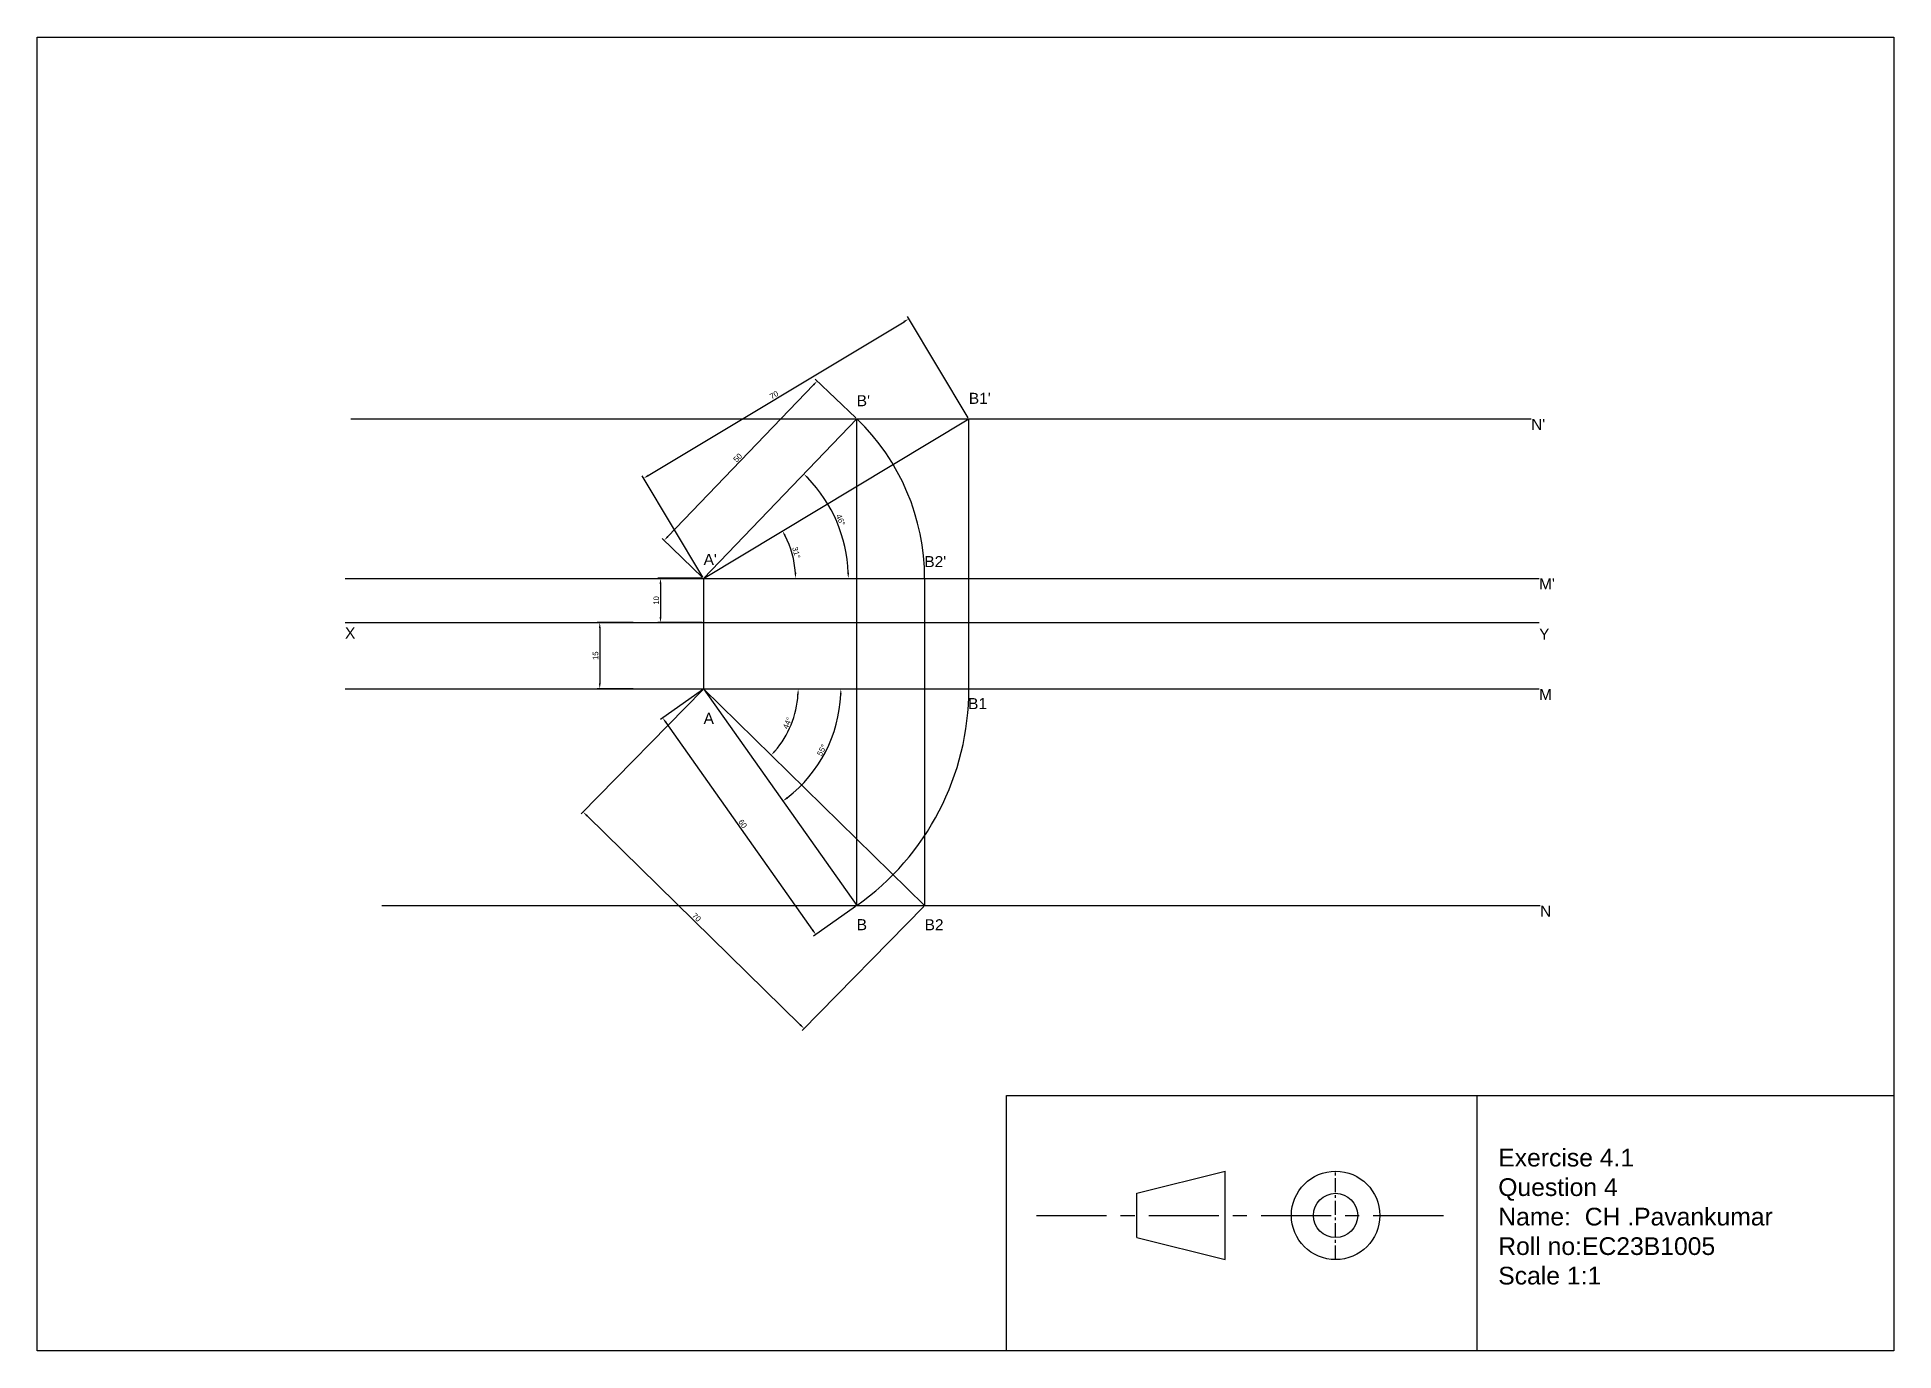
# Model space of a CAD drawing. Header units: millimetres. Extents: x 2477 to 7517, y 1798 to 2095.
# Drawn here: x 3737.4 to 4157.4, y 1798.3 to 2095.3 of the extents above; entities that cross this region are included whole.
import ezdxf

# ---------------------------------------------------------------- set-up
doc = ezdxf.new("R2010")
doc.units = ezdxf.units.MM
doc.header["$PDMODE"] = 35
doc.header["$PDSIZE"] = 2
doc.linetypes.add('CENTER', pattern=[50.8, 31.75, -6.35, 6.35, -6.35])
doc.styles.get("Standard").update_dxf_attribs({"font": 'arial.ttf'})
doc.dimstyles.new('ISO-25', dxfattribs={"dimscale": 0.5, "dimtxt": 2.5, "dimasz": 2.5, "dimexe": 1.25, "dimexo": 0.625, "dimtad": 1, "dimtxsty": 'Standard', "dimcen": 2.5, "dimadec": 0, "dimazin": 0, "dimtfac": 1, "dimtmove": 0, "dimatfit": 3, "dimfxl": 1, "dimarcsym": 0})

msp = doc.modelspace()

# ---------------------------------------------------------------- texts
at = {"color": 7, "true_color": 0xffffff, "char_height": 2.5, "attachment_point": 1}
for s, insert in [("B'", (3922.846, 2014.408)), ("B1'", (3948.205, 2014.94)), ("N'", (4075.388, 2009.051)), ("A'", (3888.205, 1978.521)), ("B2'", (3938.141, 1978.027)), ("M'", (4077.195, 1972.996)), ('X', (3807.087, 1961.888)), ('Y', (4077.195, 1961.653)), ('B1', (3948.03, 1945.926)), ('M', (4077.195, 1947.996)), ('A', (3888.205, 1942.598)), ('N', (4077.413, 1899.006)), ('B', (3922.846, 1895.949)), ('B2', (3938.205, 1895.925))]:
    msp.add_mtext_dynamic_manual_height_columns(s, width=4.42811, gutter_width=39.618, heights=[0], dxfattribs=dict(at, insert=insert))
at = {"color": 6, "insert": (4067.951, 1844.028), "char_height": 4, "attachment_point": 1}
msp.add_mtext_dynamic_manual_height_columns('{\\C256;\\c16777215;Exercise 4.1^JQuestion 4\\PName:  CH .Pavankumar \\PRoll no:EC23B1005\\PScale 1:1}', width=90.33607, gutter_width=12.5, heights=[35.907], dxfattribs=at)

# ---------------------------------------------------------------- blocks, each defined once
blk = doc.blocks.new('*D24')
at = {"color": 0, "lineweight": -2, "transparency": 16777216}
blk.add_arc((3888.2, 1948), 21.39, 318.9342, 356.6505, dxfattribs=at)
at = {"color": 0, "transparency": 16777216}
for points in [[(3909.35, 1946.75), (3909.76, 1946.74), (3909.59, 1948)], [(3904.48, 1933.81), (3904.18, 1934.09), (3903.48, 1933.03)]]:
    blk.add_solid(points, dxfattribs=at)
at = {"layer": 'Defpoints', "color": 0, "transparency": 16777216}
for p in [(3807.09, 1948), (3888.2, 1948), (4077.19, 1948), (3906.8, 1937.43), (3938.2, 1899.01)]:
    blk.add_point(p, dxfattribs=at)
at = {"color": 0, "transparency": 16777216, "insert": (3907.14, 1940.27), "char_height": 1.25, "attachment_point": 5, "rotation": 67.7923}
blk.add_mtext('44°', dxfattribs=at)
blk = doc.blocks.new('*D25')
at = {"color": 0, "lineweight": -2, "transparency": 16777216}
blk.add_arc((3888.2, 1948), 31.04, 307.5716, 357.6928, dxfattribs=at)
at = {"color": 0, "transparency": 16777216}
for points in [[(3919.01, 1946.75), (3919.43, 1946.74), (3919.25, 1948)], [(3907.26, 1923.22), (3907.01, 1923.56), (3906.13, 1922.65)]]:
    blk.add_solid(points, dxfattribs=at)
at = {"layer": 'Defpoints', "color": 0, "transparency": 16777216}
for p in [(3807.09, 1948), (3888.2, 1948), (4077.19, 1948), (3913.16, 1929.53), (3922.85, 1899.01)]:
    blk.add_point(p, dxfattribs=at)
at = {"color": 0, "transparency": 16777216, "insert": (3914.93, 1934.16), "char_height": 1.25, "attachment_point": 5, "rotation": 62.6322}
blk.add_mtext('55°', dxfattribs=at)
blk = doc.blocks.new('*D26')
at = {"color": 0, "lineweight": -2, "transparency": 16777216}
blk.add_arc((3888.2, 1973), 20.8, 3.4439, 27.5589, dxfattribs=at)
at = {"color": 0, "transparency": 16777216}
for points in [[(3906.46, 1982.52), (3906.83, 1982.72), (3906.03, 1983.71)], [(3909.18, 1974.25), (3908.76, 1974.24), (3909, 1973)]]:
    blk.add_solid(points, dxfattribs=at)
at = {"layer": 'Defpoints', "color": 0, "transparency": 16777216}
for p in [(3948.2, 2009.05), (3908.67, 1976.73), (3807.09, 1973), (3888.2, 1973), (4077.19, 1973)]:
    blk.add_point(p, dxfattribs=at)
at = {"color": 0, "transparency": 16777216, "insert": (3909.16, 1978.81), "char_height": 1.25, "attachment_point": 5, "rotation": 285.5014}
blk.add_mtext('31°', dxfattribs=at)
blk = doc.blocks.new('*D27')
at = {"color": 0, "lineweight": -2, "transparency": 16777216}
blk.add_arc((3888.2, 1973), 32.73, 2.1883, 43.9579, dxfattribs=at)
at = {"color": 0, "transparency": 16777216}
for points in [[(3911.62, 1995.57), (3911.91, 1995.86), (3910.88, 1996.6)], [(3921.12, 1974.25), (3920.7, 1974.24), (3920.93, 1973)]]:
    blk.add_solid(points, dxfattribs=at)
at = {"layer": 'Defpoints', "color": 0, "transparency": 16777216}
for p in [(3922.85, 2009.05), (3919.76, 1981.68), (3807.09, 1973), (3888.2, 1973), (4077.19, 1973)]:
    blk.add_point(p, dxfattribs=at)
at = {"color": 0, "transparency": 16777216, "insert": (3919.19, 1986.2), "char_height": 1.25, "attachment_point": 5, "rotation": 293.0731}
blk.add_mtext('46°', dxfattribs=at)
blk = doc.blocks.new('*D28')
at = {"color": 0, "lineweight": -2, "transparency": 16777216}
for p, q in [((3880.14, 1982.47), (3913.05, 2016.73)), ((3922.62, 2009.27), (3913.47, 2018.06)), ((3887.98, 1973.21), (3878.83, 1982))]:
    blk.add_line(p, q, dxfattribs=at)
at = {"color": 0, "transparency": 16777216}
for points in [[(3912.9, 2016.87), (3913.2, 2016.58), (3913.92, 2017.63)], [(3879.99, 1982.62), (3880.29, 1982.33), (3879.28, 1981.57)]]:
    blk.add_solid(points, dxfattribs=at)
at = {"layer": 'Defpoints', "color": 0, "transparency": 16777216}
for p in [(3913.92, 2017.63), (3922.85, 2009.05), (3888.2, 1973)]:
    blk.add_point(p, dxfattribs=at)
at = {"color": 0, "transparency": 16777216, "insert": (3895.91, 2000.26), "char_height": 1.25, "attachment_point": 5, "rotation": 46.1462}
blk.add_mtext('50', dxfattribs=at)
blk = doc.blocks.new('*D29')
at = {"color": 0, "lineweight": -2, "transparency": 16777216}
for p, q in [((3875.69, 1996.25), (3933.55, 2031.02)), ((3948.04, 2009.32), (3934.3, 2032.2)), ((3888.04, 1973.26), (3874.3, 1996.14))]:
    blk.add_line(p, q, dxfattribs=at)
at = {"color": 0, "transparency": 16777216}
for points in [[(3933.44, 2031.2), (3933.65, 2030.84), (3934.62, 2031.66)], [(3875.58, 1996.43), (3875.8, 1996.07), (3874.62, 1995.61)]]:
    blk.add_solid(points, dxfattribs=at)
at = {"layer": 'Defpoints', "color": 0, "transparency": 16777216}
for p in [(3934.62, 2031.66), (3948.2, 2009.05), (3888.2, 1973)]:
    blk.add_point(p, dxfattribs=at)
at = {"color": 0, "transparency": 16777216, "insert": (3904.13, 2014.45), "char_height": 1.25, "attachment_point": 5, "rotation": 31.0027}
blk.add_mtext('70', dxfattribs=at)
blk = doc.blocks.new('*D30')
at = {"color": 0, "lineweight": -2, "transparency": 16777216}
for p, q in [((3887.99, 1947.77), (3860.51, 1919.73)), ((3861.84, 1919.3), (3910.05, 1872.06)), ((3937.99, 1898.78), (3910.51, 1870.74))]:
    blk.add_line(p, q, dxfattribs=at)
at = {"color": 0, "transparency": 16777216}
for points in [[(3861.99, 1919.45), (3861.69, 1919.15), (3860.95, 1920.18)], [(3910.2, 1872.21), (3909.91, 1871.91), (3910.95, 1871.19)]]:
    blk.add_solid(points, dxfattribs=at)
at = {"layer": 'Defpoints', "color": 0, "transparency": 16777216}
for p in [(3888.2, 1948), (3938.2, 1899.01), (3910.95, 1871.19)]:
    blk.add_point(p, dxfattribs=at)
at = {"color": 0, "transparency": 16777216, "insert": (3886.61, 1896.36), "char_height": 1.25, "attachment_point": 5, "rotation": 315.5847}
blk.add_mtext('70', dxfattribs=at)
blk = doc.blocks.new('*D31')
at = {"color": 0, "lineweight": -2, "transparency": 16777216}
for p, q in [((3887.95, 1947.82), (3878.44, 1941.09)), ((3879.67, 1940.43), (3912.87, 1893.48)), ((3922.59, 1898.83), (3913.08, 1892.1))]:
    blk.add_line(p, q, dxfattribs=at)
at = {"color": 0, "transparency": 16777216}
for points in [[(3879.84, 1940.55), (3879.5, 1940.31), (3878.95, 1941.45)], [(3913.04, 1893.6), (3912.7, 1893.36), (3913.59, 1892.46)]]:
    blk.add_solid(points, dxfattribs=at)
at = {"layer": 'Defpoints', "color": 0, "transparency": 16777216}
for p in [(3888.2, 1948), (3922.85, 1899.01), (3913.59, 1892.46)]:
    blk.add_point(p, dxfattribs=at)
at = {"color": 0, "transparency": 16777216, "insert": (3897.05, 1917.5), "char_height": 1.25, "attachment_point": 5, "rotation": 305.2644}
blk.add_mtext('60', dxfattribs=at)
blk = doc.blocks.new('*D32')
at = {"color": 0, "lineweight": -2, "transparency": 16777216}
for p, q in [((3887.89, 1973), (3877.83, 1973)), ((3878.45, 1971.75), (3878.45, 1964.25)), ((3887.89, 1963), (3877.83, 1963))]:
    blk.add_line(p, q, dxfattribs=at)
at = {"color": 0, "transparency": 16777216}
for points in [[(3878.24, 1971.75), (3878.66, 1971.75), (3878.45, 1973)], [(3878.24, 1964.25), (3878.66, 1964.25), (3878.45, 1963)]]:
    blk.add_solid(points, dxfattribs=at)
at = {"layer": 'Defpoints', "color": 0, "transparency": 16777216}
for p in [(3888.2, 1973), (3878.45, 1963), (3888.2, 1963)]:
    blk.add_point(p, dxfattribs=at)
at = {"color": 0, "transparency": 16777216, "insert": (3877.5, 1968), "char_height": 1.25, "attachment_point": 5, "rotation": 90}
blk.add_mtext('10', dxfattribs=at)
blk = doc.blocks.new('*D33')
at = {"color": 0, "lineweight": -2, "transparency": 16777216}
for p, q in [((3872.27, 1963), (3864.09, 1963)), ((3864.71, 1961.75), (3864.71, 1949.25)), ((3872.27, 1948), (3864.09, 1948))]:
    blk.add_line(p, q, dxfattribs=at)
at = {"color": 0, "transparency": 16777216}
for points in [[(3864.51, 1961.75), (3864.92, 1961.75), (3864.71, 1963)], [(3864.51, 1949.25), (3864.92, 1949.25), (3864.71, 1948)]]:
    blk.add_solid(points, dxfattribs=at)
at = {"layer": 'Defpoints', "color": 0, "transparency": 16777216}
for p in [(3872.58, 1963), (3864.71, 1948), (3872.58, 1948)]:
    blk.add_point(p, dxfattribs=at)
at = {"color": 0, "transparency": 16777216, "insert": (3863.76, 1955.5), "char_height": 1.25, "attachment_point": 5, "rotation": 90}
blk.add_mtext('15', dxfattribs=at)

# ---------------------------------------------------------------- dimensions: what is measured, and where the dimension line sits
at = {"color": 7, "true_color": 0xffffff}
for p1, p2, distance, picture, middle in [((3888.205, 1972.996), (3948.205, 2009.051), 26.378, '*D29', (3904.128, 2014.448)), ((3888.205, 1972.996), (3922.846, 2009.051), 12.378, '*D28', (3895.914, 2000.258)), ((3888.205, 1972.996), (3888.205, 1962.996), -9.755, '*D32', (3877.5, 1967.996)), ((3872.584, 1962.996), (3872.584, 1947.996), -7.87, '*D33', (3863.763, 1955.496)), ((3888.205, 1947.996), (3938.205, 1899.006), -38.948, '*D30', (3886.612, 1896.36)), ((3888.205, 1947.996), (3922.846, 1899.006), -11.336, '*D31', (3897.046, 1917.505))]:
    dim = msp.add_aligned_dim(p1=p1, p2=p2, distance=distance, dimstyle='ISO-25', dxfattribs=at)
    dim.commit()
    dim.dimension.update_dxf_attribs({"geometry": picture, "text_midpoint": middle})
for base, line1, line2, picture, middle in [((3908.667, 1976.727), ((3807.087, 1972.996), (4077.195, 1972.996)), ((3888.205, 1972.996), (3948.205, 2009.051)), '*D26', (3909.164, 1978.809)), ((3919.762, 1981.677), ((3807.087, 1972.996), (4077.195, 1972.996)), ((3888.205, 1972.996), (3922.846, 2009.051)), '*D27', (3919.191, 1986.195)), ((3906.797, 1937.429), ((3807.087, 1947.996), (4077.195, 1947.996)), ((3938.205, 1899.006), (3888.205, 1947.996)), '*D24', (3907.136, 1940.267)), ((3913.163, 1929.534), ((3807.087, 1947.996), (4077.195, 1947.996)), ((3888.205, 1947.996), (3922.846, 1899.006)), '*D25', (3914.932, 1934.161))]:
    dim = msp.add_angular_dim_2l(base=base, line1=line1, line2=line2, dimstyle='ISO-25', dxfattribs=at)
    dim.commit()
    dim.dimension.update_dxf_attribs({"geometry": picture, "text_midpoint": middle})

# ---------------------------------------------------------------- linework, layer by layer
for p, q in [((3808.415, 2009.051), (4075.388, 2009.051)), ((3888.205, 1972.996), (3948.205, 2009.051)), ((3922.846, 1899.006), (3922.846, 2009.051)), ((3948.205, 1947.996), (3948.205, 2009.051)), ((3807.087, 1972.996), (4077.195, 1972.996)), ((3888.205, 1972.996), (3888.205, 1947.996)), ((3938.205, 1972.996), (3938.205, 1899.006)), ((3807.087, 1962.996), (4077.195, 1962.996)), ((3807.087, 1947.996), (4077.195, 1947.996)), ((3938.205, 1899.006), (3888.205, 1947.996)), ((3815.437, 1899.006), (4077.413, 1899.006)), ((3986.163, 1833.966), (4006.163, 1838.966)), ((4006.163, 1818.966), (4006.163, 1838.966)), ((3986.163, 1823.966), (3986.163, 1833.966)), ((3986.163, 1823.966), (4006.163, 1818.966))]:
    msp.add_line(p, q)
at = {"color": 3}
for p, q in [((3888.205, 1972.996), (3922.846, 2009.051)), ((3888.205, 1947.996), (3922.846, 1899.006))]:
    msp.add_line(p, q, dxfattribs=at)
at = {"color": 7, "true_color": 0xffffff}
msp.add_line((4063.141, 1856.042), (4063.141, 1798.349), dxfattribs=at)
at = {"linetype": 'CENTER', "ltscale": 0.1}
msp.add_line((4031.163, 1818.966), (4031.163, 1838.966), dxfattribs=at)
at = {"linetype": 'CENTER', "ltscale": 0.5}
msp.add_line((3963.49, 1828.966), (4057.685, 1828.966), dxfattribs=at)
msp.add_lwpolyline([(3737.443, 2095.349), (4157.443, 2095.349), (4157.443, 1798.349), (3737.443, 1798.349)], close=True)
at = {"color": 7, "true_color": 0xffffff}
msp.add_lwpolyline([(4157.443, 1798.349), (3956.682, 1798.349), (3956.682, 1856.042), (4157.443, 1856.042)], close=True, dxfattribs=at)
for radius in [10, 5]:
    msp.add_circle((4031.163, 1828.966), radius)
for centre, radius, start, end in [((3888.205, 1972.996), 50, 0, 46.14622), ((3888.205, 1947.996), 60, 305.26439, 0)]:
    msp.add_arc(centre, radius, start, end)

msp.set_redraw_order([(e.dxf.handle, doc.entitydb.next_handle()) for e in msp.query("TEXT MTEXT ATTDEF DIMENSION ARC_DIMENSION")])  # texts and dimensions are drawn at this point

doc.saveas('drawing.dxf')
